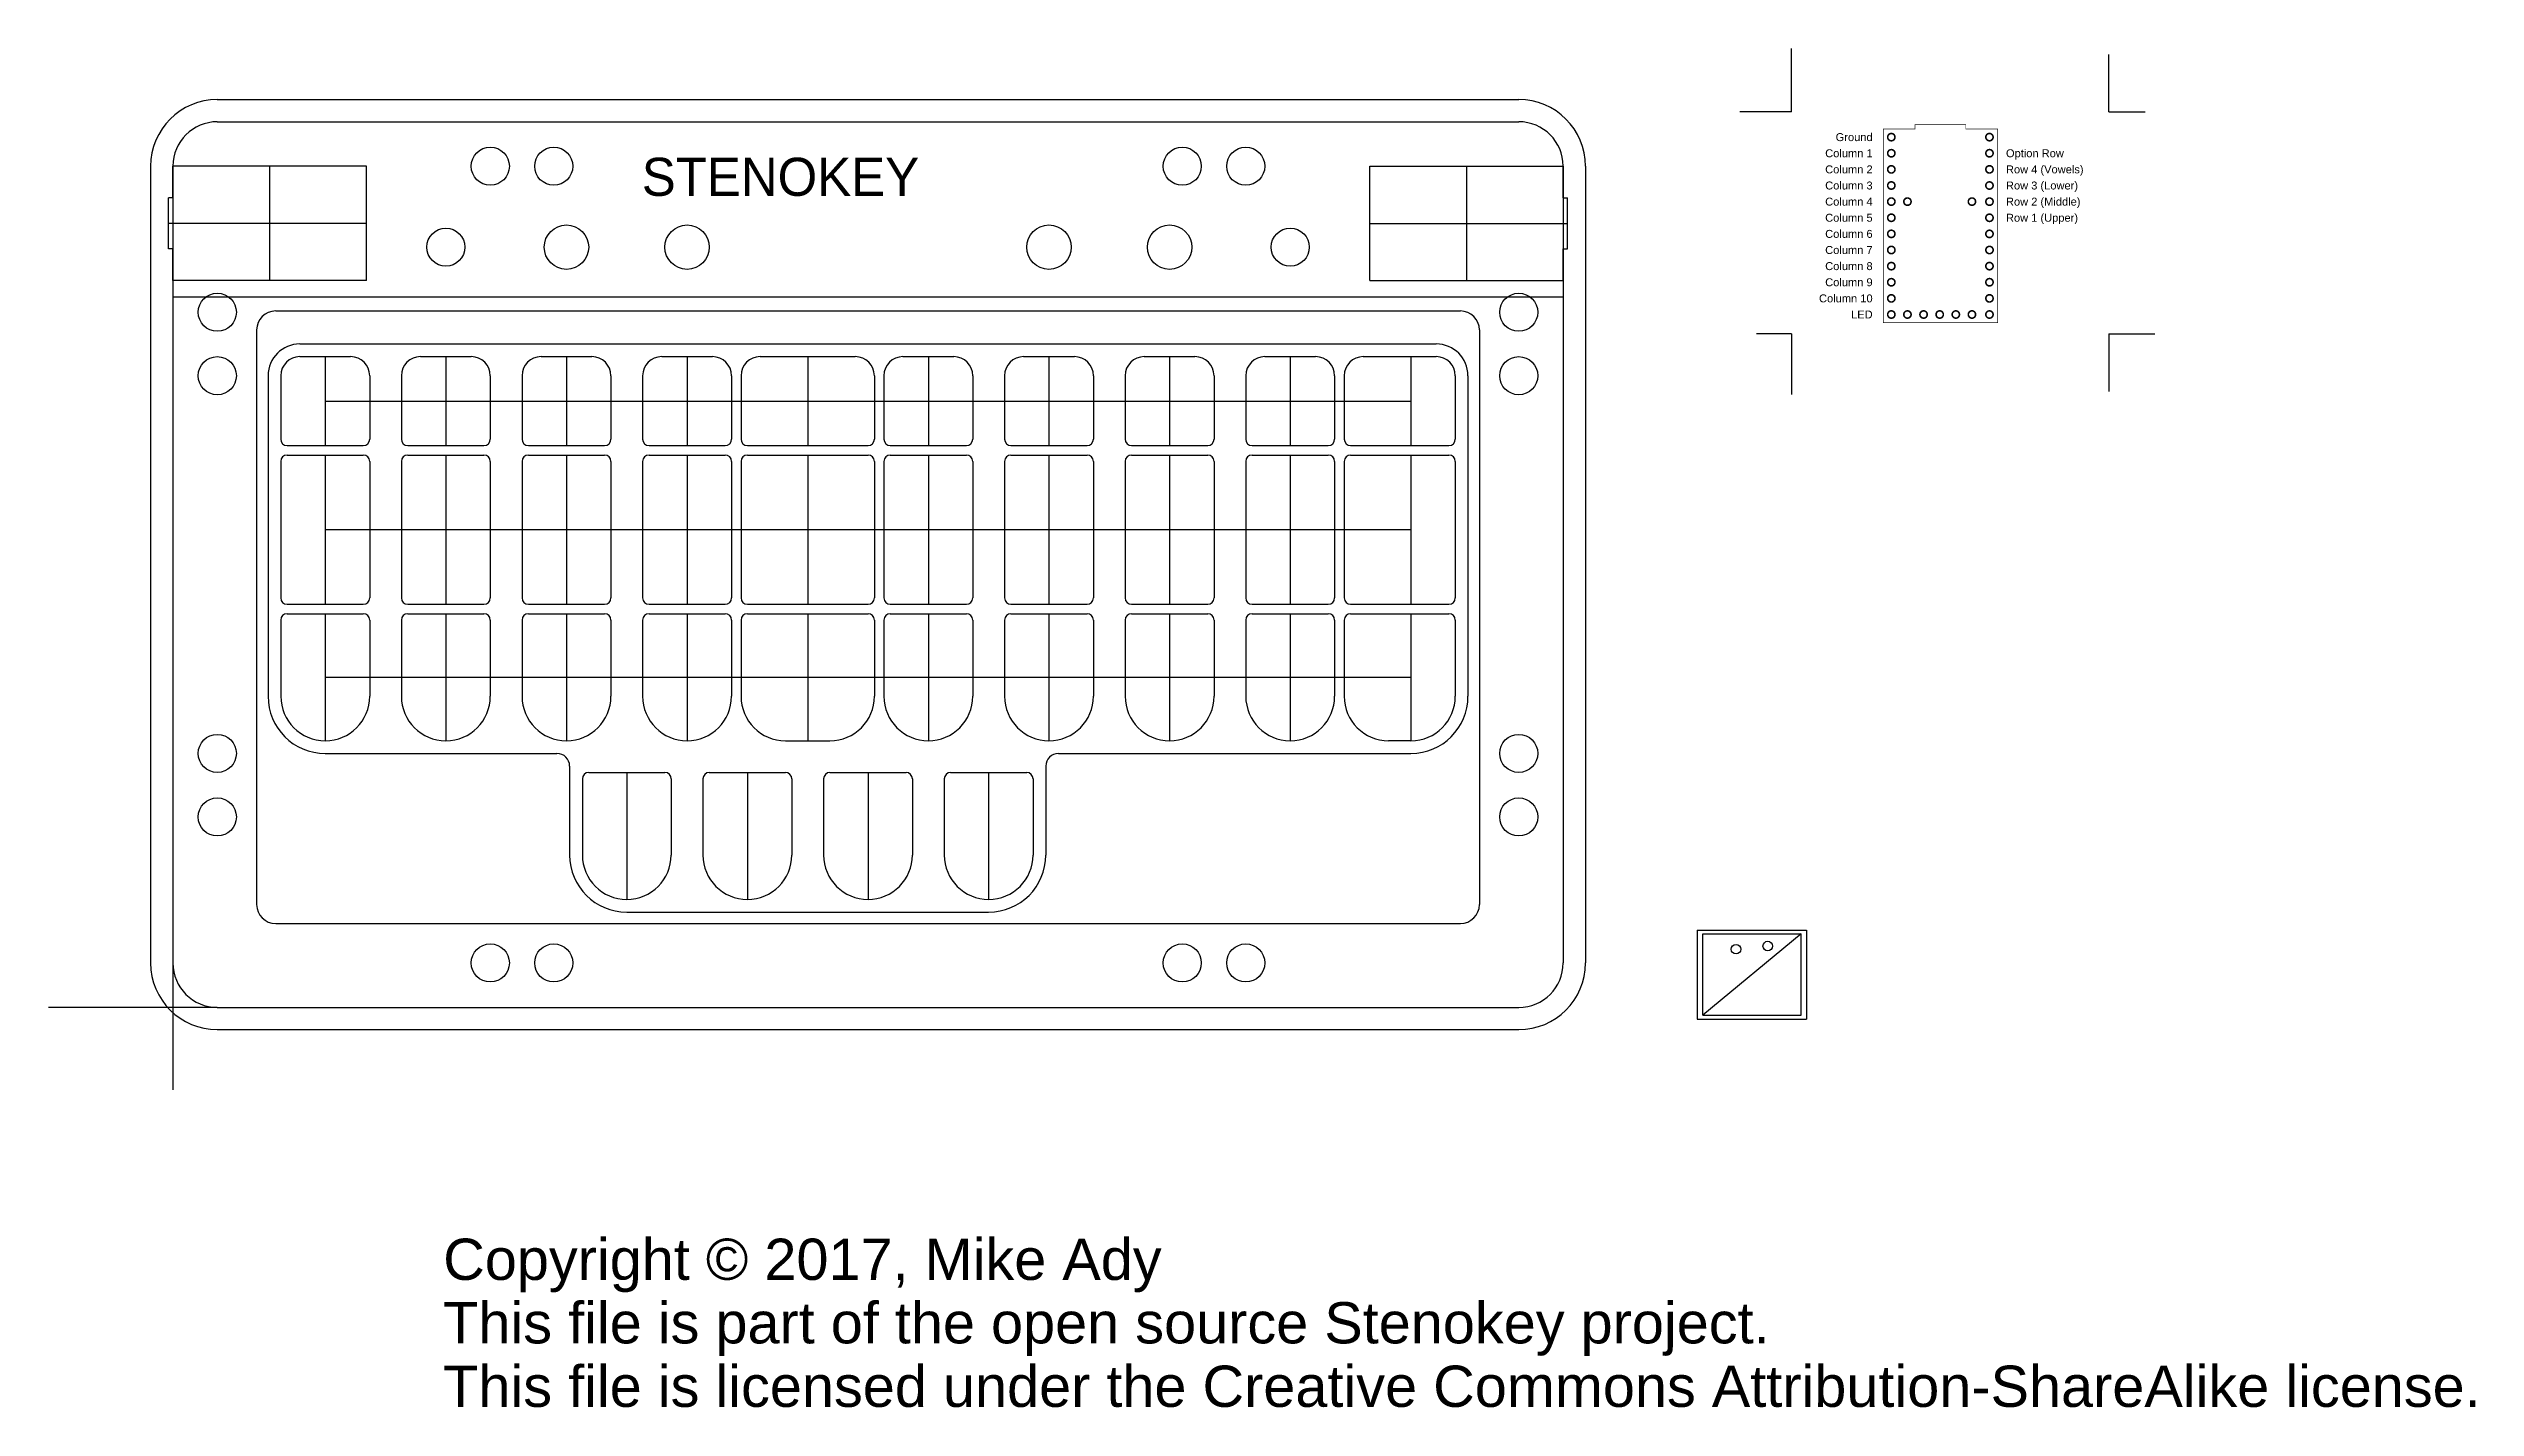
# Model space of a CAD drawing. Header units: inches. Extents: x -40 to 621, y -20 to 323.
# Drawn here: x 238.4 to 620.6, y 108.8 to 322.9 of the extents above; entities that cross this region are included whole.
import ezdxf
from ezdxf.enums import TextEntityAlignment as Align

# ---------------------------------------------------------------- set-up
doc = ezdxf.new("R2010")
doc.units = ezdxf.units.IN
doc.header["$MEASUREMENT"] = 0
doc.styles.add('Crio', font='criovision-font.ttf')
doc.styles.get("Standard").update_dxf_attribs({"font": 'arial.ttf'})

msp = doc.modelspace()

# ---------------------------------------------------------------- texts
for s, p in [('Column 1', (525.69, 306.38)), ('Ground', (525.69, 308.92)), ('Column 2', (525.69, 303.84)), ('Column 3', (525.69, 301.3)), ('Column 4', (525.69, 298.76)), ('Column 5', (525.69, 296.22)), ('Column 6', (525.69, 293.68)), ('Column 7', (525.69, 291.14)), ('Column 8', (525.69, 288.6)), ('Column 9', (525.69, 286.06)), ('Column 10', (525.69, 283.52)), ('LED', (525.69, 280.98))]:
    msp.add_text(s, height=1.25).set_placement(p, align=Align.MIDDLE_RIGHT)
for s, p in [('Option Row', (546.69, 306.38)), ('Row 4 (Vowels)', (546.69, 303.84)), ('Row 3 (Lower)', (546.69, 301.3)), ('Row 2 (Middle)', (546.69, 298.76)), ('Row 1 (Upper)', (546.69, 296.22))]:
    msp.add_text(s, height=1.25).set_placement(p, align=Align.MIDDLE_LEFT)
at = {"style": 'Crio'}
msp.add_text('STENOKEY', height=6, dxfattribs=at).set_placement((331.81, 299.67))
for s, p in [('Copyright © 2017, Mike Ady', (300.53, 128.91)), ('This file is part of the open source Stenokey project.', (300.53, 118.91)), ('This file is licensed under the Creative Commons Attribution-ShareAlike license.', (300.53, 108.91))]:
    msp.add_text(s, height=6.5).set_placement(p)

# ---------------------------------------------------------------- linework, layer by layer
for p, q in [((512.91, 312.91), (512.91, 322.87)), ((562.91, 312.91), (562.91, 321.92)), ((264.95, 314.84), (469.95, 314.84)), ((264.95, 311.34), (469.95, 311.34)), ((512.91, 312.91), (504.78, 312.91)), ((562.91, 312.91), (568.6, 312.91)), ((254.45, 304.34), (254.45, 178.84)), ((257.95, 304.34), (257.95, 178.84)), ((257.95, 299.34), (257.95, 304.34)), ((288.43, 304.34), (257.95, 304.34)), ((273.19, 304.34), (273.19, 286.34)), ((288.43, 286.34), (288.43, 304.34)), ((446.47, 286.34), (446.47, 304.34)), ((446.47, 304.34), (476.95, 304.34)), ((461.71, 304.34), (461.71, 286.34)), ((476.95, 299.34), (476.95, 304.34)), ((476.95, 304.34), (476.95, 178.84)), ((480.45, 304.34), (480.45, 178.84)), ((257.25, 291.34), (257.25, 299.34)), ((257.95, 299.34), (257.25, 299.34)), ((476.95, 299.34), (477.65, 299.34)), ((477.65, 291.34), (477.65, 299.34)), ((288.43, 295.34), (257.25, 295.34)), ((446.47, 295.34), (477.65, 295.34)), ((257.95, 291.34), (257.25, 291.34)), ((257.95, 286.34), (257.95, 291.34)), ((476.95, 291.34), (477.65, 291.34)), ((476.95, 286.34), (476.95, 291.34)), ((288.43, 286.34), (257.95, 286.34)), ((257.95, 283.74), (476.95, 283.74)), ((257.95, 283.74), (476.95, 283.74)), ((446.47, 286.34), (476.95, 286.34)), ((274.15, 281.54), (460.75, 281.54)), ((271.15, 278.54), (271.15, 188.04)), ((277.95, 276.34), (456.95, 276.34)), ((463.75, 278.54), (463.75, 188.04)), ((512.91, 277.91), (507.41, 277.91)), ((512.91, 277.91), (512.91, 268.36)), ((562.91, 277.91), (562.91, 268.83)), ((562.91, 277.91), (570.16, 277.91)), ((277.95, 274.34), (285.95, 274.34)), ((281.95, 274.34), (281.95, 260.34)), ((296.95, 274.34), (304.95, 274.34)), ((300.95, 274.34), (300.95, 260.34)), ((315.95, 274.34), (323.95, 274.34)), ((319.95, 274.34), (319.95, 260.34)), ((334.95, 274.34), (342.95, 274.34)), ((338.95, 274.34), (338.95, 260.34)), ((350.45, 274.34), (365.45, 274.34)), ((357.95, 274.34), (357.95, 260.34)), ((372.95, 274.34), (380.95, 274.34)), ((376.95, 274.34), (376.95, 260.34)), ((391.95, 274.34), (399.95, 274.34)), ((395.95, 274.34), (395.95, 260.34)), ((410.95, 274.34), (418.95, 274.34)), ((414.95, 274.34), (414.95, 260.34)), ((429.95, 274.34), (437.95, 274.34)), ((433.95, 274.34), (433.95, 260.34)), ((445.45, 274.34), (456.95, 274.34)), ((452.95, 274.34), (452.95, 260.34)), ((272.95, 271.34), (272.95, 220.84)), ((274.95, 271.34), (274.95, 261.34)), ((288.95, 271.34), (288.95, 261.34)), ((293.95, 271.34), (293.95, 261.34)), ((307.95, 271.34), (307.95, 261.34)), ((312.95, 271.34), (312.95, 261.34)), ((326.95, 271.34), (326.95, 261.34)), ((331.95, 271.34), (331.95, 261.34)), ((345.95, 271.34), (345.95, 261.34)), ((347.45, 271.34), (347.45, 261.34)), ((368.45, 271.34), (368.45, 261.34)), ((369.95, 271.34), (369.95, 261.34)), ((383.95, 271.34), (383.95, 261.34)), ((388.95, 271.34), (388.95, 261.34)), ((402.95, 271.34), (402.95, 261.34)), ((407.95, 271.34), (407.95, 261.34)), ((421.95, 271.34), (421.95, 261.34)), ((426.95, 271.34), (426.95, 261.34)), ((440.95, 271.34), (440.95, 261.34)), ((442.45, 271.34), (442.45, 261.34)), ((459.95, 271.34), (459.95, 261.34)), ((461.95, 271.34), (461.95, 220.84)), ((281.95, 267.34), (452.95, 267.34)), ((275.95, 260.34), (287.95, 260.34)), ((294.95, 260.34), (306.95, 260.34)), ((313.95, 260.34), (325.95, 260.34)), ((332.95, 260.34), (344.95, 260.34)), ((348.45, 260.34), (367.45, 260.34)), ((370.95, 260.34), (382.95, 260.34)), ((389.95, 260.34), (401.95, 260.34)), ((408.95, 260.34), (420.95, 260.34)), ((427.95, 260.34), (439.95, 260.34)), ((443.45, 260.34), (458.95, 260.34)), ((274.95, 257.84), (274.95, 236.34)), ((275.95, 258.84), (287.95, 258.84)), ((281.95, 258.84), (281.95, 235.34)), ((288.95, 257.84), (288.95, 236.34)), ((293.95, 257.84), (293.95, 236.34)), ((294.95, 258.84), (306.95, 258.84)), ((300.95, 258.84), (300.95, 235.34)), ((300.95, 258.84), (300.95, 235.34)), ((307.95, 257.84), (307.95, 236.34)), ((312.95, 257.84), (312.95, 236.34)), ((313.95, 258.84), (325.95, 258.84)), ((319.95, 258.84), (319.95, 235.34)), ((319.95, 258.84), (319.95, 235.34)), ((326.95, 257.84), (326.95, 236.34)), ((331.95, 257.84), (331.95, 236.34)), ((332.95, 258.84), (344.95, 258.84)), ((338.95, 258.84), (338.95, 235.34)), ((338.95, 258.84), (338.95, 235.34)), ((345.95, 257.84), (345.95, 236.34)), ((347.45, 257.84), (347.45, 236.34)), ((348.45, 258.84), (367.45, 258.84)), ((357.95, 258.84), (357.95, 235.34)), ((357.95, 258.84), (357.95, 235.34)), ((368.45, 257.84), (368.45, 236.34)), ((369.95, 257.84), (369.95, 236.34)), ((370.95, 258.84), (382.95, 258.84)), ((376.95, 258.84), (376.95, 235.34)), ((376.95, 258.84), (376.95, 235.34)), ((383.95, 257.84), (383.95, 236.34)), ((388.95, 257.84), (388.95, 236.34)), ((389.95, 258.84), (401.95, 258.84)), ((395.95, 258.84), (395.95, 235.34)), ((395.95, 258.84), (395.95, 235.34)), ((402.95, 257.84), (402.95, 236.34)), ((407.95, 257.84), (407.95, 236.34)), ((408.95, 258.84), (420.95, 258.84)), ((414.95, 258.84), (414.95, 235.34)), ((414.95, 258.84), (414.95, 235.34)), ((421.95, 257.84), (421.95, 236.34)), ((426.95, 257.84), (426.95, 236.34)), ((427.95, 258.84), (439.95, 258.84)), ((433.95, 258.84), (433.95, 235.34)), ((433.95, 258.84), (433.95, 235.34)), ((440.95, 257.84), (440.95, 236.34)), ((442.45, 257.84), (442.45, 236.34)), ((443.45, 258.84), (458.95, 258.84)), ((452.95, 258.84), (452.95, 235.34)), ((452.95, 258.84), (452.95, 235.34)), ((459.95, 257.84), (459.95, 236.34)), ((281.95, 247.09), (452.95, 247.09)), ((275.95, 235.34), (287.95, 235.34)), ((275.95, 233.84), (287.95, 233.84)), ((281.95, 233.84), (281.95, 213.84)), ((294.95, 235.34), (306.95, 235.34)), ((294.95, 233.84), (306.95, 233.84)), ((300.95, 233.84), (300.95, 213.84)), ((313.95, 235.34), (325.95, 235.34)), ((313.95, 233.84), (325.95, 233.84)), ((319.95, 233.84), (319.95, 213.84)), ((332.95, 235.34), (344.95, 235.34)), ((332.95, 233.84), (344.95, 233.84)), ((338.95, 233.84), (338.95, 213.84)), ((348.45, 235.34), (367.45, 235.34)), ((348.45, 233.84), (367.45, 233.84)), ((357.95, 233.84), (357.95, 213.84)), ((370.95, 235.34), (382.95, 235.34)), ((370.95, 233.84), (382.95, 233.84)), ((376.95, 233.84), (376.95, 213.84)), ((389.95, 235.34), (401.95, 235.34)), ((389.95, 233.84), (401.95, 233.84)), ((395.95, 233.84), (395.95, 213.84)), ((408.95, 235.34), (420.95, 235.34)), ((408.95, 233.84), (420.95, 233.84)), ((414.95, 233.84), (414.95, 213.84)), ((427.95, 235.34), (439.95, 235.34)), ((427.95, 233.84), (439.95, 233.84)), ((433.95, 233.84), (433.95, 213.84)), ((443.45, 235.34), (458.95, 235.34)), ((443.45, 233.84), (458.95, 233.84)), ((452.95, 233.84), (452.95, 213.84)), ((274.95, 232.84), (274.95, 220.84)), ((288.95, 232.84), (288.95, 220.84)), ((293.95, 232.84), (293.95, 220.84)), ((307.95, 232.84), (307.95, 220.84)), ((312.95, 232.84), (312.95, 220.84)), ((326.95, 232.84), (326.95, 220.84)), ((331.95, 232.84), (331.95, 220.84)), ((345.95, 232.84), (345.95, 220.84)), ((347.45, 232.84), (347.45, 220.84)), ((368.45, 232.84), (368.45, 220.84)), ((369.95, 232.84), (369.95, 220.84)), ((383.95, 232.84), (383.95, 220.84)), ((388.95, 232.84), (388.95, 220.84)), ((402.95, 232.84), (402.95, 220.84)), ((407.95, 232.84), (407.95, 220.84)), ((421.95, 232.84), (421.95, 220.84)), ((426.95, 232.84), (426.95, 220.84)), ((440.95, 232.84), (440.95, 220.84)), ((442.45, 232.84), (442.45, 220.84)), ((459.95, 232.84), (459.95, 220.84)), ((281.95, 223.84), (452.95, 223.84)), ((281.95, 211.84), (318.45, 211.84)), ((354.45, 213.84), (361.45, 213.84)), ((397.45, 211.84), (452.95, 211.84)), ((452.95, 213.84), (449.45, 213.84)), ((320.45, 209.84), (320.45, 195.84)), ((322.45, 207.84), (322.45, 195.84)), ((323.45, 208.84), (335.45, 208.84)), ((329.45, 208.84), (329.45, 188.84)), ((336.45, 207.84), (336.45, 195.84)), ((341.45, 207.84), (341.45, 195.84)), ((342.45, 208.84), (354.45, 208.84)), ((348.45, 208.84), (348.45, 188.84)), ((355.45, 207.84), (355.45, 195.84)), ((360.45, 207.84), (360.45, 195.84)), ((361.45, 208.84), (373.45, 208.84)), ((367.45, 208.84), (367.45, 188.84)), ((374.45, 207.84), (374.45, 195.84)), ((379.45, 207.84), (379.45, 195.84)), ((380.45, 208.84), (392.45, 208.84)), ((386.45, 208.84), (386.45, 188.84)), ((393.45, 207.84), (393.45, 195.84)), ((395.45, 209.84), (395.45, 195.84)), ((274.15, 185.04), (460.75, 185.04)), ((329.45, 186.84), (386.45, 186.84)), ((498.07, 184), (515.27, 184)), ((498.07, 184), (498.07, 170)), ((515.27, 184), (515.27, 170)), ((498.92, 183.4), (514.42, 183.4)), ((498.92, 170.6), (498.92, 183.4)), ((514.42, 183.4), (498.92, 170.6)), ((514.42, 170.6), (514.42, 183.4)), ((257.95, 178.84), (257.95, 158.85)), ((264.95, 171.84), (238.37, 171.84)), ((264.95, 171.84), (469.95, 171.84)), ((264.95, 168.34), (469.95, 168.34)), ((498.07, 170), (515.27, 170)), ((498.92, 170.6), (514.42, 170.6))]:
    msp.add_line(p, q)
at = {"const_width": 0.1}
msp.add_lwpolyline([(545.37, 279.71), (545.37, 310.19), (540.37, 310.19), (540.37, 310.89), (532.37, 310.89), (532.37, 310.19), (527.37, 310.19), (527.37, 279.71)], close=True, dxfattribs=at)
at = {"const_width": 0.25}
for points in [[(528.06, 308.92, 1), (529.21, 308.92, 1)], [(528.06, 306.38, 1), (529.21, 306.38, 1)], [(543.52, 308.92, 1), (544.67, 308.92, 1)], [(543.52, 306.38, 1), (544.67, 306.38, 1)], [(528.06, 303.84, 1), (529.21, 303.84, 1)], [(528.06, 301.3, 1), (529.21, 301.3, 1)], [(543.52, 303.84, 1), (544.67, 303.84, 1)], [(543.52, 301.3, 1), (544.67, 301.3, 1)], [(528.06, 298.76, 1), (529.21, 298.76, 1)], [(530.6, 298.76, 1), (531.75, 298.76, 1)], [(540.76, 298.76, 1), (541.91, 298.76, 1)], [(543.52, 298.76, 1), (544.67, 298.76, 1)], [(528.06, 296.22, 1), (529.21, 296.22, 1)], [(528.06, 293.68, 1), (529.21, 293.68, 1)], [(543.52, 296.22, 1), (544.67, 296.22, 1)], [(543.52, 293.68, 1), (544.67, 293.68, 1)], [(528.06, 291.14, 1), (529.21, 291.14, 1)], [(543.52, 291.14, 1), (544.67, 291.14, 1)], [(528.06, 288.6, 1), (529.21, 288.6, 1)], [(528.06, 286.06, 1), (529.21, 286.06, 1)], [(543.52, 288.6, 1), (544.67, 288.6, 1)], [(543.52, 286.06, 1), (544.67, 286.06, 1)], [(528.06, 283.52, 1), (529.21, 283.52, 1)], [(543.52, 283.52, 1), (544.67, 283.52, 1)], [(528.06, 280.98, 1), (529.21, 280.98, 1)], [(530.6, 280.98, 1), (531.75, 280.98, 1)], [(533.14, 280.98, 1), (534.29, 280.98, 1)], [(535.68, 280.98, 1), (536.83, 280.98, 1)], [(538.22, 280.98, 1), (539.37, 280.98, 1)], [(540.76, 280.98, 1), (541.91, 280.98, 1)], [(543.52, 280.98, 1), (544.67, 280.98, 1)]]:
    msp.add_lwpolyline(points, format="xyb", close=True, dxfattribs=at)
for centre, radius in [((307.95, 304.34), 3), ((317.95, 304.34), 3), ((416.95, 304.34), 3), ((426.95, 304.34), 3), ((300.95, 291.59), 3), ((319.95, 291.59), 3.5), ((338.95, 291.59), 3.5), ((395.95, 291.59), 3.5), ((414.95, 291.59), 3.5), ((433.95, 291.59), 3), ((264.95, 281.34), 3), ((469.95, 281.34), 3), ((264.95, 271.34), 3), ((469.95, 271.34), 3), ((264.95, 211.84), 3), ((469.95, 211.84), 3), ((264.95, 201.84), 3), ((469.95, 201.84), 3), ((307.95, 178.84), 3), ((317.95, 178.84), 3), ((416.95, 178.84), 3), ((426.95, 178.84), 3), ((504.17, 181), 0.75), ((509.17, 181.5), 0.75)]:
    msp.add_circle(centre, radius)
for centre, radius, start, end in [((264.95, 304.34), 10.5, 90, 180), ((469.95, 304.34), 10.5, 0, 90), ((264.95, 304.34), 7, 90, 180), ((469.95, 304.34), 7, 0, 90), ((274.15, 278.54), 3, 90, 180), ((460.75, 278.54), 3, 0, 90), ((277.95, 271.34), 5, 90, 180), ((456.95, 271.34), 5, 0, 90), ((277.95, 271.34), 3, 90, 180), ((285.95, 271.34), 3, 0, 90), ((296.95, 271.34), 3, 90, 180), ((304.95, 271.34), 3, 0, 90), ((315.95, 271.34), 3, 90, 180), ((323.95, 271.34), 3, 0, 90), ((334.95, 271.34), 3, 90, 180), ((342.95, 271.34), 3, 0, 90), ((350.45, 271.34), 3, 90, 180), ((365.45, 271.34), 3, 0, 90), ((372.95, 271.34), 3, 90, 180), ((380.95, 271.34), 3, 0, 90), ((391.95, 271.34), 3, 90, 180), ((399.95, 271.34), 3, 0, 90), ((410.95, 271.34), 3, 90, 180), ((418.95, 271.34), 3, 0, 90), ((429.95, 271.34), 3, 90, 180), ((437.95, 271.34), 3, 0, 90), ((445.45, 271.34), 3, 90, 180), ((456.95, 271.34), 3, 0, 90), ((275.95, 261.34), 1, 180, 270), ((287.95, 261.34), 1, 270, 0), ((294.95, 261.34), 1, 180, 270), ((306.95, 261.34), 1, 270, 0), ((313.95, 261.34), 1, 180, 270), ((325.95, 261.34), 1, 270, 0), ((332.95, 261.34), 1, 180, 270), ((344.95, 261.34), 1, 270, 0), ((348.45, 261.34), 1, 180, 270), ((367.45, 261.34), 1, 270, 0), ((370.95, 261.34), 1, 180, 270), ((382.95, 261.34), 1, 270, 0), ((389.95, 261.34), 1, 180, 270), ((401.95, 261.34), 1, 270, 0), ((408.95, 261.34), 1, 180, 270), ((420.95, 261.34), 1, 270, 0), ((427.95, 261.34), 1, 180, 270), ((439.95, 261.34), 1, 270, 0), ((443.45, 261.34), 1, 180, 270), ((458.95, 261.34), 1, 270, 0), ((275.95, 257.84), 1, 90, 180), ((287.95, 257.84), 1, 0, 90), ((294.95, 257.84), 1, 90, 180), ((306.95, 257.84), 1, 0, 90), ((313.95, 257.84), 1, 90, 180), ((325.95, 257.84), 1, 0, 90), ((332.95, 257.84), 1, 90, 180), ((344.95, 257.84), 1, 0, 90), ((348.45, 257.84), 1, 90, 180), ((367.45, 257.84), 1, 0, 90), ((370.95, 257.84), 1, 90, 180), ((382.95, 257.84), 1, 0, 90), ((389.95, 257.84), 1, 90, 180), ((401.95, 257.84), 1, 0, 90), ((408.95, 257.84), 1, 90, 180), ((420.95, 257.84), 1, 0, 90), ((427.95, 257.84), 1, 90, 180), ((439.95, 257.84), 1, 0, 90), ((443.45, 257.84), 1, 90, 180), ((458.95, 257.84), 1, 0, 90), ((275.95, 236.34), 1, 180, 270), ((275.95, 232.84), 1, 90, 180), ((287.95, 236.34), 1, 270, 0), ((287.95, 232.84), 1, 0, 90), ((294.95, 236.34), 1, 180, 270), ((294.95, 232.84), 1, 90, 180), ((306.95, 236.34), 1, 270, 0), ((306.95, 232.84), 1, 0, 90), ((313.95, 236.34), 1, 180, 270), ((313.95, 232.84), 1, 90, 180), ((325.95, 236.34), 1, 270, 0), ((325.95, 232.84), 1, 0, 90), ((332.95, 236.34), 1, 180, 270), ((332.95, 232.84), 1, 90, 180), ((344.95, 236.34), 1, 270, 0), ((344.95, 232.84), 1, 0, 90), ((348.45, 236.34), 1, 180, 270), ((348.45, 232.84), 1, 90, 180), ((367.45, 236.34), 1, 270, 0), ((367.45, 232.84), 1, 0, 90), ((370.95, 236.34), 1, 180, 270), ((370.95, 232.84), 1, 90, 180), ((382.95, 236.34), 1, 270, 0), ((382.95, 232.84), 1, 0, 90), ((389.95, 236.34), 1, 180, 270), ((389.95, 232.84), 1, 90, 180), ((401.95, 236.34), 1, 270, 0), ((401.95, 232.84), 1, 0, 90), ((408.95, 236.34), 1, 180, 270), ((408.95, 232.84), 1, 90, 180), ((420.95, 236.34), 1, 270, 0), ((420.95, 232.84), 1, 0, 90), ((427.95, 236.34), 1, 180, 270), ((427.95, 232.84), 1, 90, 180), ((439.95, 236.34), 1, 270, 0), ((439.95, 232.84), 1, 0, 90), ((443.45, 236.34), 1, 180, 270), ((443.45, 232.84), 1, 90, 180), ((458.95, 236.34), 1, 270, 0), ((458.95, 232.84), 1, 0, 90), ((281.95, 220.84), 9, 180, 270), ((281.95, 220.84), 7, 180, 270), ((281.95, 220.84), 7, 270, 0), ((300.95, 220.84), 7, 180, 270), ((300.95, 220.84), 7, 270, 0), ((319.95, 220.84), 7, 180, 270), ((319.95, 220.84), 7, 270, 0), ((338.95, 220.84), 7, 180, 270), ((338.95, 220.84), 7, 270, 0), ((354.45, 220.84), 7, 180, 270), ((361.45, 220.84), 7, 270, 0), ((376.95, 220.84), 7, 180, 270), ((376.95, 220.84), 7, 270, 0), ((395.95, 220.84), 7, 180, 270), ((395.95, 220.84), 7, 270, 0), ((414.95, 220.84), 7, 180, 270), ((414.95, 220.84), 7, 270, 0), ((433.95, 220.84), 7, 180, 270), ((433.95, 220.84), 7, 270, 0), ((449.45, 220.84), 7, 180, 270), ((452.95, 220.84), 7, 270, 0), ((452.95, 220.84), 9, 270, 0), ((318.45, 209.84), 2, 0, 90), ((397.45, 209.84), 2, 90, 180), ((323.45, 207.84), 1, 90, 180), ((335.45, 207.84), 1, 0, 90), ((342.45, 207.84), 1, 90, 180), ((354.45, 207.84), 1, 0, 90), ((361.45, 207.84), 1, 90, 180), ((373.45, 207.84), 1, 0, 90), ((380.45, 207.84), 1, 90, 180), ((392.45, 207.84), 1, 0, 90), ((329.45, 195.84), 9, 180, 270), ((329.45, 195.84), 7, 180, 270), ((329.45, 195.84), 7, 270, 0), ((348.45, 195.84), 7, 180, 270), ((348.45, 195.84), 7, 270, 0), ((367.45, 195.84), 7, 180, 270), ((367.45, 195.84), 7, 270, 0), ((386.45, 195.84), 7, 180, 270), ((386.45, 195.84), 7, 270, 0), ((386.45, 195.84), 9, 270, 0), ((274.15, 188.04), 3, 180, 270), ((460.75, 188.04), 3, 270, 0), ((264.95, 178.84), 10.5, 180, 270), ((264.95, 178.84), 7, 180, 270), ((469.95, 178.84), 7, 270, 0), ((469.95, 178.84), 10.5, 270, 0)]:
    msp.add_arc(centre, radius, start, end)

msp.set_redraw_order([(e.dxf.handle, doc.entitydb.next_handle()) for e in msp.query("TEXT MTEXT ATTDEF DIMENSION ARC_DIMENSION")])  # texts and dimensions are drawn at this point

doc.saveas('drawing.dxf')
